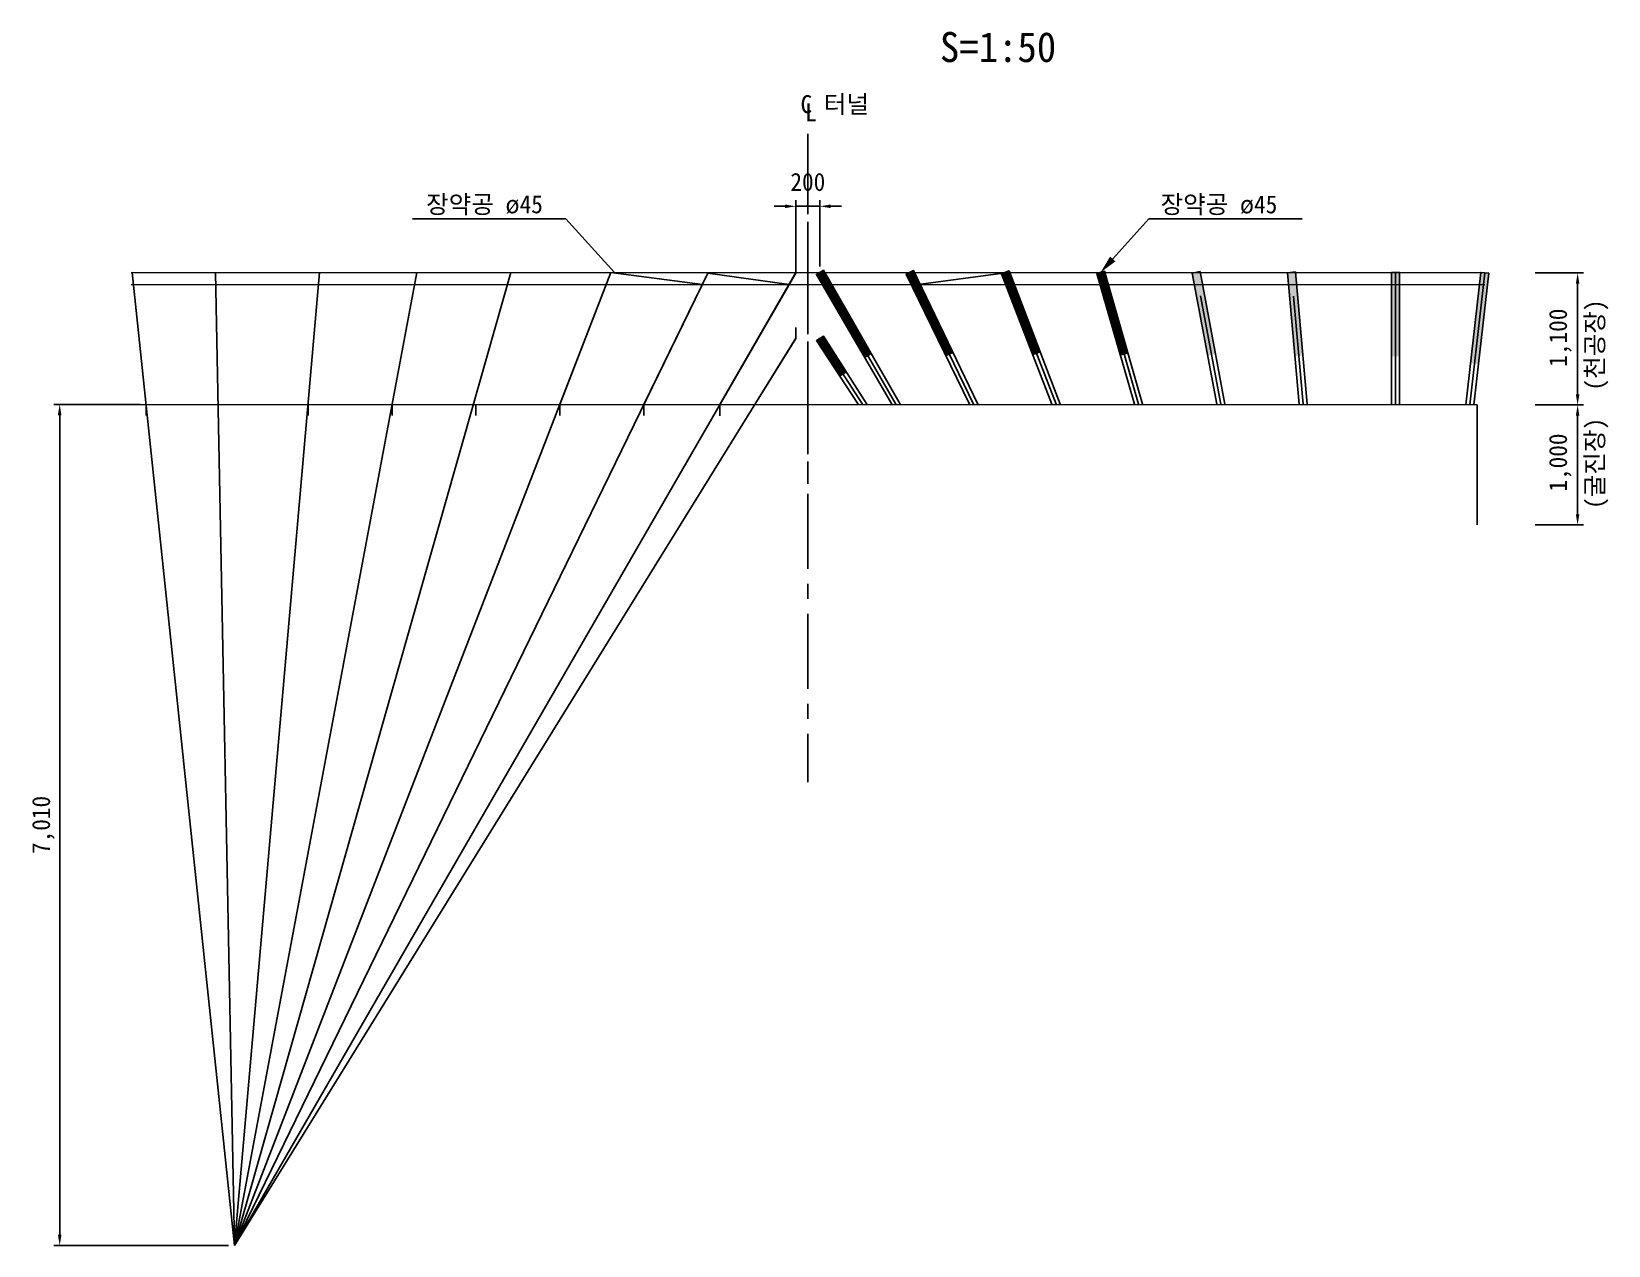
# Model space of a CAD drawing. Header units: millimetres. Extents: x -28226 to 41050, y 1277 to 31237.
# Drawn here: x -28226 to -15082, y 1277 to 11394 of the extents above; entities that cross this region are included whole.
import ezdxf

# ---------------------------------------------------------------- set-up
doc = ezdxf.new("R2010")
doc.units = ezdxf.units.MM
doc.header["$LTSCALE"] = 500
doc.header["$PDMODE"] = 1
doc.linetypes.add('A-CENTR01', pattern=[2, 1.25, -0.25, 0.25, -0.25])
for name, color, linetype in [('CS-BLST', 4, 'Continuous'), ('CS-BLST-PATT', 1, 'Continuous'), ('CS-BLST-TEX3', 3, 'Continuous'), ('CS-CNTL', 1, 'A-CENTR01'), ('CS-DIML', 1, 'Continuous'), ('CS-DIMS', 1, 'Continuous'), ('CS-EXCV', 3, 'E-DIGLN01'), ('CS-LEAT', 3, 'Continuous'), ('CS-MISC', 2, 'Continuous'), ('CS-TEXT', 3, 'Continuous')]:
    doc.layers.add(name, color=color, linetype=linetype)
doc.styles.add('굴림체', font='')
doc.styles.get('굴림체').set_extended_font_data('GulimChe')
doc.linetypes.add('E-DIGLN01', pattern='A,0.9,-0.2,[19,kscals.shx,S=0.1,R=180,X=0,Y=0],0.9', length=2)
doc.dimstyles.new('DIM01-50', dxfattribs={"dimscale": 50, "dimtxt": 3, "dimasz": 1.8, "dimexe": 1, "dimexo": 1, "dimgap": 1, "dimtad": 1, "dimdec": 0, "dimzin": 9, "dimdsep": 46, "dimlunit": 6, "dimtxsty": '굴림체', "dimcen": 2.5, "dimclrt": 3, "dimadec": 4, "dimazin": 0, "dimtfac": 1, "dimtdec": 0, "dimtmove": 2, "dimatfit": 3, "dimfxl": 1, "dimtolj": 1, "dimtzin": 0, "dimarcsym": 0})

msp = doc.modelspace()

# ---------------------------------------------------------------- texts
at = {"layer": 'CS-BLST-TEX3', "char_height": 150, "width": 10.273, "attachment_point": 5, "rotation": 90, "style": '굴림체'}
for s, insert in [('\\A1;(천공장)', (-15176.7, 8781.4)), ('\\A1;(굴진장)', (-15176.7, 7795.1, 0))]:
    msp.add_mtext(s, dxfattribs=dict(at, insert=insert))
at = {"layer": 'CS-LEAT', "style": '굴림체'}
msp.add_text('장약공 ø45', height=150, dxfattribs=at).set_placement((-24936.8, 9879.6, 0))
msp.add_text('장약공 ø45', height=150, rotation=0.00277, dxfattribs=at).set_placement((-18814.9, 9879.3))
at = {"layer": 'CS-TEXT', "style": '굴림체'}
for s, height, p in [('S=1:50', 250, (-20654.2, 11140.2)), ('C 터널', 150, (-21815.6, 10713.7)), ('L', 150, (-21778.2, 10646.2))]:
    msp.add_text(s, height=height, dxfattribs=at).set_placement(p)

# ---------------------------------------------------------------- blocks, each defined once
blk = doc.blocks.new('*D81')
at = {"layer": 'CS-DIMS', "color": 0, "lineweight": -2, "transparency": 16777216}
for p, q in [((-15692, 9382), (-15289, 9382)), ((-15339, 8372), (-15339, 9292)), ((-15692, 8282), (-15289, 8282))]:
    blk.add_line(p, q, dxfattribs=at)
at = {"layer": 'CS-DIMS', "color": 0, "transparency": 16777216}
for points in [[(-15354, 9292), (-15324, 9292), (-15339, 9382)], [(-15354, 8372), (-15324, 8372), (-15339, 8282)]]:
    blk.add_solid(points, dxfattribs=at)
at = {"layer": 'Defpoints', "color": 0, "transparency": 16777216}
for p in [(-15742, 9382), (-15339, 9382), (-15742, 8282, 0)]:
    blk.add_point(p, dxfattribs=at)
at = {"layer": 'CS-DIMS', "color": 3, "transparency": 16777216, "insert": (-15483, 8843), "char_height": 150, "attachment_point": 5, "rotation": 90, "style": '굴림체'}
blk.add_mtext('\\A1;1,100', dxfattribs=at)
blk = doc.blocks.new('*D82')
at = {"layer": 'CS-DIMS', "color": 0, "lineweight": -2, "transparency": 16777216}
for p, q in [((-15692, 8282), (-15289, 8282)), ((-15339, 7372), (-15339, 8192)), ((-15692, 7282), (-15289, 7282))]:
    blk.add_line(p, q, dxfattribs=at)
at = {"layer": 'CS-DIMS', "color": 0, "transparency": 16777216}
for points in [[(-15354, 8192), (-15324, 8192), (-15339, 8282)], [(-15354, 7372), (-15324, 7372), (-15339, 7282)]]:
    blk.add_solid(points, dxfattribs=at)
at = {"layer": 'Defpoints', "color": 0, "transparency": 16777216}
for p in [(-15742, 8282), (-15339, 8282), (-15742, 7282)]:
    blk.add_point(p, dxfattribs=at)
at = {"layer": 'CS-DIMS', "color": 3, "transparency": 16777216, "insert": (-15483, 7802), "char_height": 150, "attachment_point": 5, "rotation": 90, "style": '굴림체'}
blk.add_mtext('\\A1;1,000', dxfattribs=at)
blk = doc.blocks.new('*D83')
at = {"layer": 'CS-DIMS', "color": 0, "lineweight": -2, "transparency": 16777216}
for p, q in [((-15692, 9382), (-15289, 9382)), ((-15339, 8372), (-15339, 9292)), ((-15692, 8282), (-15289, 8282))]:
    blk.add_line(p, q, dxfattribs=at)
at = {"layer": 'CS-DIMS', "color": 0, "transparency": 16777216}
for points in [[(-15354, 9292), (-15324, 9292), (-15339, 9382)], [(-15354, 8372), (-15324, 8372), (-15339, 8282)]]:
    blk.add_solid(points, dxfattribs=at)
at = {"layer": 'Defpoints', "color": 0, "transparency": 16777216}
for p in [(-15742, 9382), (-15339, 9382), (-15742, 8282, 0)]:
    blk.add_point(p, dxfattribs=at)
at = {"layer": 'CS-DIMS', "color": 3, "transparency": 16777216, "insert": (-15483, 8843), "char_height": 150, "attachment_point": 5, "rotation": 90, "style": '굴림체'}
blk.add_mtext('\\A1;1,100', dxfattribs=at)
blk = doc.blocks.new('*D84')
at = {"layer": 'CS-DIMS', "color": 0, "lineweight": -2, "transparency": 16777216}
for p, q in [((-15692, 8282), (-15289, 8282)), ((-15339, 7372), (-15339, 8192)), ((-15692, 7282), (-15289, 7282))]:
    blk.add_line(p, q, dxfattribs=at)
at = {"layer": 'CS-DIMS', "color": 0, "transparency": 16777216}
for points in [[(-15354, 8192), (-15324, 8192), (-15339, 8282)], [(-15354, 7372), (-15324, 7372), (-15339, 7282)]]:
    blk.add_solid(points, dxfattribs=at)
at = {"layer": 'Defpoints', "color": 0, "transparency": 16777216}
for p in [(-15742, 8282), (-15339, 8282), (-15742, 7282)]:
    blk.add_point(p, dxfattribs=at)
at = {"layer": 'CS-DIMS', "color": 3, "transparency": 16777216, "insert": (-15483, 7802), "char_height": 150, "attachment_point": 5, "rotation": 90, "style": '굴림체'}
blk.add_mtext('\\A1;1,000', dxfattribs=at)
blk = doc.blocks.new('*D85')
at = {"layer": 'CS-DIMS', "color": 0, "lineweight": -2, "transparency": 16777216}
for p, q in [((-21945, 9938), (-22035, 9938)), ((-21855, 9437), (-21855, 9988)), ((-21855, 9938), (-21655, 9938)), ((-21655, 9437), (-21655, 9988)), ((-21565, 9938), (-21475, 9938))]:
    blk.add_line(p, q, dxfattribs=at)
at = {"layer": 'CS-DIMS', "color": 0, "transparency": 16777216}
for points in [[(-21945, 9953), (-21945, 9923), (-21855, 9938)], [(-21565, 9953), (-21565, 9923), (-21655, 9938)]]:
    blk.add_solid(points, dxfattribs=at)
at = {"layer": 'Defpoints', "color": 0, "transparency": 16777216}
for p in [(-21655, 9938), (-21855, 9387), (-21655, 9387)]:
    blk.add_point(p, dxfattribs=at)
at = {"layer": 'CS-DIMS', "color": 3, "transparency": 16777216, "insert": (-21755, 10140), "char_height": 150, "attachment_point": 5, "style": '굴림체'}
blk.add_mtext('\\A1;200', dxfattribs=at)
blk = doc.blocks.new('*D90')
at = {"layer": 'CS-MISC', "color": 0, "lineweight": -2, "transparency": 16777216}
for p, q in [((-27321, 8287), (-28041, 8287)), ((-27991, 8197), (-27991, 1367)), ((-26584, 1277), (-28041, 1277))]:
    blk.add_line(p, q, dxfattribs=at)
at = {"layer": 'CS-MISC', "color": 0, "transparency": 16777216}
for points in [[(-28006, 8197), (-27976, 8197), (-27991, 8287)], [(-28006, 1367), (-27976, 1367), (-27991, 1277)]]:
    blk.add_solid(points, dxfattribs=at)
at = {"layer": 'Defpoints', "color": 0, "transparency": 16777216}
for p in [(-27271, 8287), (-27991, 1277), (-26534, 1277)]:
    blk.add_point(p, dxfattribs=at)
at = {"layer": 'CS-MISC', "color": 3, "transparency": 16777216, "insert": (-28127, 4782), "char_height": 150, "attachment_point": 5, "rotation": 90, "style": '굴림체'}
blk.add_mtext('\\A1;7,010', dxfattribs=at)

# ---------------------------------------------------------------- dimensions: what is measured, and where the dimension line sits
at = {"layer": 'CS-DIMS'}
dim = msp.add_linear_dim(base=(-21654.5, 9937.8), p1=(-21854.5, 9387.5), p2=(-21654.5, 9387.5), text='200', dimstyle='DIM01-50', dxfattribs=at)
dim.commit()
dim.dimension.update_dxf_attribs({"geometry": '*D85', "text_midpoint": (-21754.5, 10139.5)})
for base, p1, p2, text, picture, middle in [((-15338.5, 9382.3), (-15741.5, 8282.3, 0), (-15741.5, 9382.3), '1,100', '*D81', (-15482.6, 8842.8)), ((-15338.5, 9382.3), (-15741.5, 8282.3, 0), (-15741.5, 9382.3), '1,100', '*D83', (-15482.6, 8842.8)), ((-15338.5, 8282.3, 0), (-15741.5, 7282.3, 0), (-15741.5, 8282.3, 0), '1,000', '*D82', (-15482.6, 7801.8, 0)), ((-15338.5, 8282.3, 0), (-15741.5, 7282.3, 0), (-15741.5, 8282.3, 0), '1,000', '*D84', (-15482.6, 7801.8, 0))]:
    dim = msp.add_linear_dim(base=base, p1=p1, p2=p2, angle=90, text=text, dimstyle='DIM01-50', dxfattribs=at)
    dim.commit()
    dim.dimension.update_dxf_attribs({"geometry": picture, "text_midpoint": middle, "dimtype": 160})
at = {"layer": 'CS-MISC'}
dim = msp.add_linear_dim(base=(-27991, 1277.4), p1=(-27271, 8287.2), p2=(-26534.3, 1277.4), angle=90, dimstyle='DIM01-50', dxfattribs=at)
dim.commit()
dim.dimension.update_dxf_attribs({"geometry": '*D90', "text_midpoint": (-28127.2, 4782.3)})

# ---------------------------------------------------------------- linework, layer by layer
at = {"layer": 'CS-BLST'}
for p, q in [((-20109, 9387.6), (-19686.4, 8287.6)), ((-16855.8, 8285), (-16856.1, 9386.2)), ((-16237.6, 8283.7), (-16112.5, 9383.7)), ((-18312.9, 8287.7), (-18482.2, 9191.1)), ((-17626.1, 8287.7, 0), (-17706.3, 9188.5, 0)), ((-16855.8, 8286.2), (-16856.1, 9186.2))]:
    msp.add_line(p, q, dxfattribs=at)
at = {"layer": 'CS-BLST', "elevation": 0}
for points in [[(-20986.8, 8287.7), (-21624.9, 9404.2), (-21683.7, 9370.7), (-21055.9, 8287.7)], [(-21021.3, 8287.7), (-21654.4, 9387.5)], [(-20339.1, 8287.6), (-20873.7, 9402.3), (-20934.3, 9372.7), (-20407.4, 8287.6)], [(-20373.2, 8287.6), (-20904, 9387.5)], [(-19653, 8287.6), (-20077.7, 9399.6), (-20140.4, 9375.5), (-19720.1, 8287.6)], [(-18966.4, 8287.6), (-19281.4, 9396.7), (-19347.1, 9378.5), (-19033, 8287.6)], [(-18999.7, 8287.6), (-19314, 9387.6)], [(-18278.5, 8287.7), (-18485.8, 9393.9), (-18552.2, 9381.4), (-18347.2, 8287.7)], [(-17592.2, 8287.7), (-17690.4, 9390.7), (-17757.6, 9384.7), (-17659.9, 8287.7)], [(-21262.9, 8287.6), (-21625.4, 8856), (-21682.3, 8819.3), (-21334.5, 8287.6)], [(-21298.7, 8287.6), (-21654.2, 8837.7)]]:
    msp.add_lwpolyline(points, dxfattribs=at)
at = {"layer": 'CS-BLST'}
for points in [[(-16822.1, 8286.2), (-16822.4, 9386.2), (-16889.9, 9386.2), (-16889.6, 8286.2)], [(-16203.6, 8283.7), (-16079, 9379.9), (-16146.1, 9387.5), (-16271.5, 8283.7)]]:
    msp.add_lwpolyline(points, dxfattribs=at)
at = {"layer": 'CS-BLST-PATT', "const_width": 67.5, "elevation": 0}
for points in [[(-21654.4, 9387.5), (-21251.8, 8688.1)], [(-20904, 9387.5), (-20572.6, 8700.7)], [(-20109, 9387.6), (-19847.6, 8707)], [(-19314, 9387.6), (-19117.8, 8700.9)], [(-21654.2, 8837.7), (-21458.3, 8534.6)]]:
    msp.add_lwpolyline(points, dxfattribs=at)
at = {"layer": 'CS-BLST-PATT'}
for points in [[(-18485.8, 9393.9), (-18552.2, 9381.4), (-18357, 8706.3), (-18423.3, 8693.9)], [(-17690.4, 9390.7), (-17757.6, 9384.7), (-17628.3, 8693.9), (-17695.6, 8688)], [(-16822.4, 9386.2), (-16889.9, 9386.2), (-16822.2, 8686.7), (-16889.7, 8686.7)], [(-16079, 9379.9), (-16146.1, 9387.5), (-16164.9, 8624.1), (-16232, 8631.8)]]:
    msp.add_solid(points, dxfattribs=at)
at = {"layer": 'CS-CNTL'}
msp.add_line((-21754.3, 10541.1), (-21754.2, 5137.5, 0), dxfattribs=at)
at = {"layer": 'CS-CNTL', "ltscale": 0.5}
msp.add_line((-21754.3, 10309.7), (-21754.3, 7624.5), dxfattribs=at)
at = {"layer": 'CS-DIML'}
for p, q in [((-23771.9, 9834.1, 0), (-25049.6, 9834.1, 0)), ((-23771.9, 9834.1, 0), (-23369.6, 9387.9, 0)), ((-18911.6, 9833.8), (-19314, 9387.6)), ((-18911.6, 9833.8), (-17634, 9833.9))]:
    msp.add_line(p, q, dxfattribs=at)
msp.add_solid([(-19314, 9387.6), (-19191.3, 9478.9), (-19235.8, 9519.1)], dxfattribs=at)
at = {"layer": 'CS-EXCV', "linetype": 'ByBlock'}
for p, q in [((-16112.7, 9382.3), (-27396.3, 9387.2)), ((-16112.7, 9282.3), (-27396.4, 9287.2)), ((-16175.2, 8282.3), (-27333.4, 8287.2))]:
    msp.add_line(p, q, dxfattribs=at)
at = {"layer": 'CS-EXCV'}
msp.add_line((-16175.2, 8282.3), (-16174.9, 7283.6), dxfattribs=at)
at = {"layer": 'CS-MISC'}
for p, q in [((-21855.7, 9478.2, 0), (-21855.7, 9384.8, 0)), ((-27386.6, 9387.2), (-26534.3, 1277.4)), ((-26534.3, 1277.4, 0), (-26692.5, 9386.9)), ((-26534.3, 1277.4), (-25824.8, 9386.5)), ((-26534.3, 1277.4), (-25015.1, 9386.2)), ((-26534.3, 1277.4), (-24229.9, 9385.8, 0)), ((-26534.3, 1277.4), (-23397.2, 9385.5)), ((-21853.4, 9384.8, 0), (-26534.3, 1277.4, 0)), ((-26534.3, 1277.4), (-22588.1, 9379.5)), ((-26534.3, 1277.4), (-21854.3, 8837.7, 0)), ((-21855.7, 8928.9, 0), (-21855.7, 8835.5, 0)), ((-27271, 8287.2), (-27271, 8193.8)), ((-26671, 8287.2), (-26671, 8193.8)), ((-25921, 8287.2), (-25921, 8193.8)), ((-25221, 8287.2), (-25221, 8193.8)), ((-24521, 8287.2), (-24521, 8193.8)), ((-23821, 8287.2), (-23821, 8193.8)), ((-23121, 8287.2), (-23121, 8193.8)), ((-22488.4, 8285.1, 0), (-22488.4, 8191.7, 0))]:
    msp.add_line(p, q, dxfattribs=at)
at = {"layer": 'CS-MISC', "color": 5}
for p, q in [((-23822.7, 8285.7), (-23397.2, 9385.5)), ((-23397.2, 9385.5), (-22634.1, 9285.1)), ((-23121, 8287.2), (-22588.1, 9379.5)), ((-22588.1, 9379.5), (-21911.2, 9284.8)), ((-22488.4, 8285.1, 0), (-21854.5, 9387.5)), ((-20854.2, 9284.4), (-20107.6, 9384.1)), ((-22196.4, 8285), (-21855.7, 8835.5, 0))]:
    msp.add_line(p, q, dxfattribs=at)

msp.set_redraw_order([(e.dxf.handle, doc.entitydb.next_handle()) for e in msp.query("TEXT MTEXT ATTDEF DIMENSION ARC_DIMENSION")])  # texts and dimensions are drawn at this point

doc.saveas('drawing.dxf')
